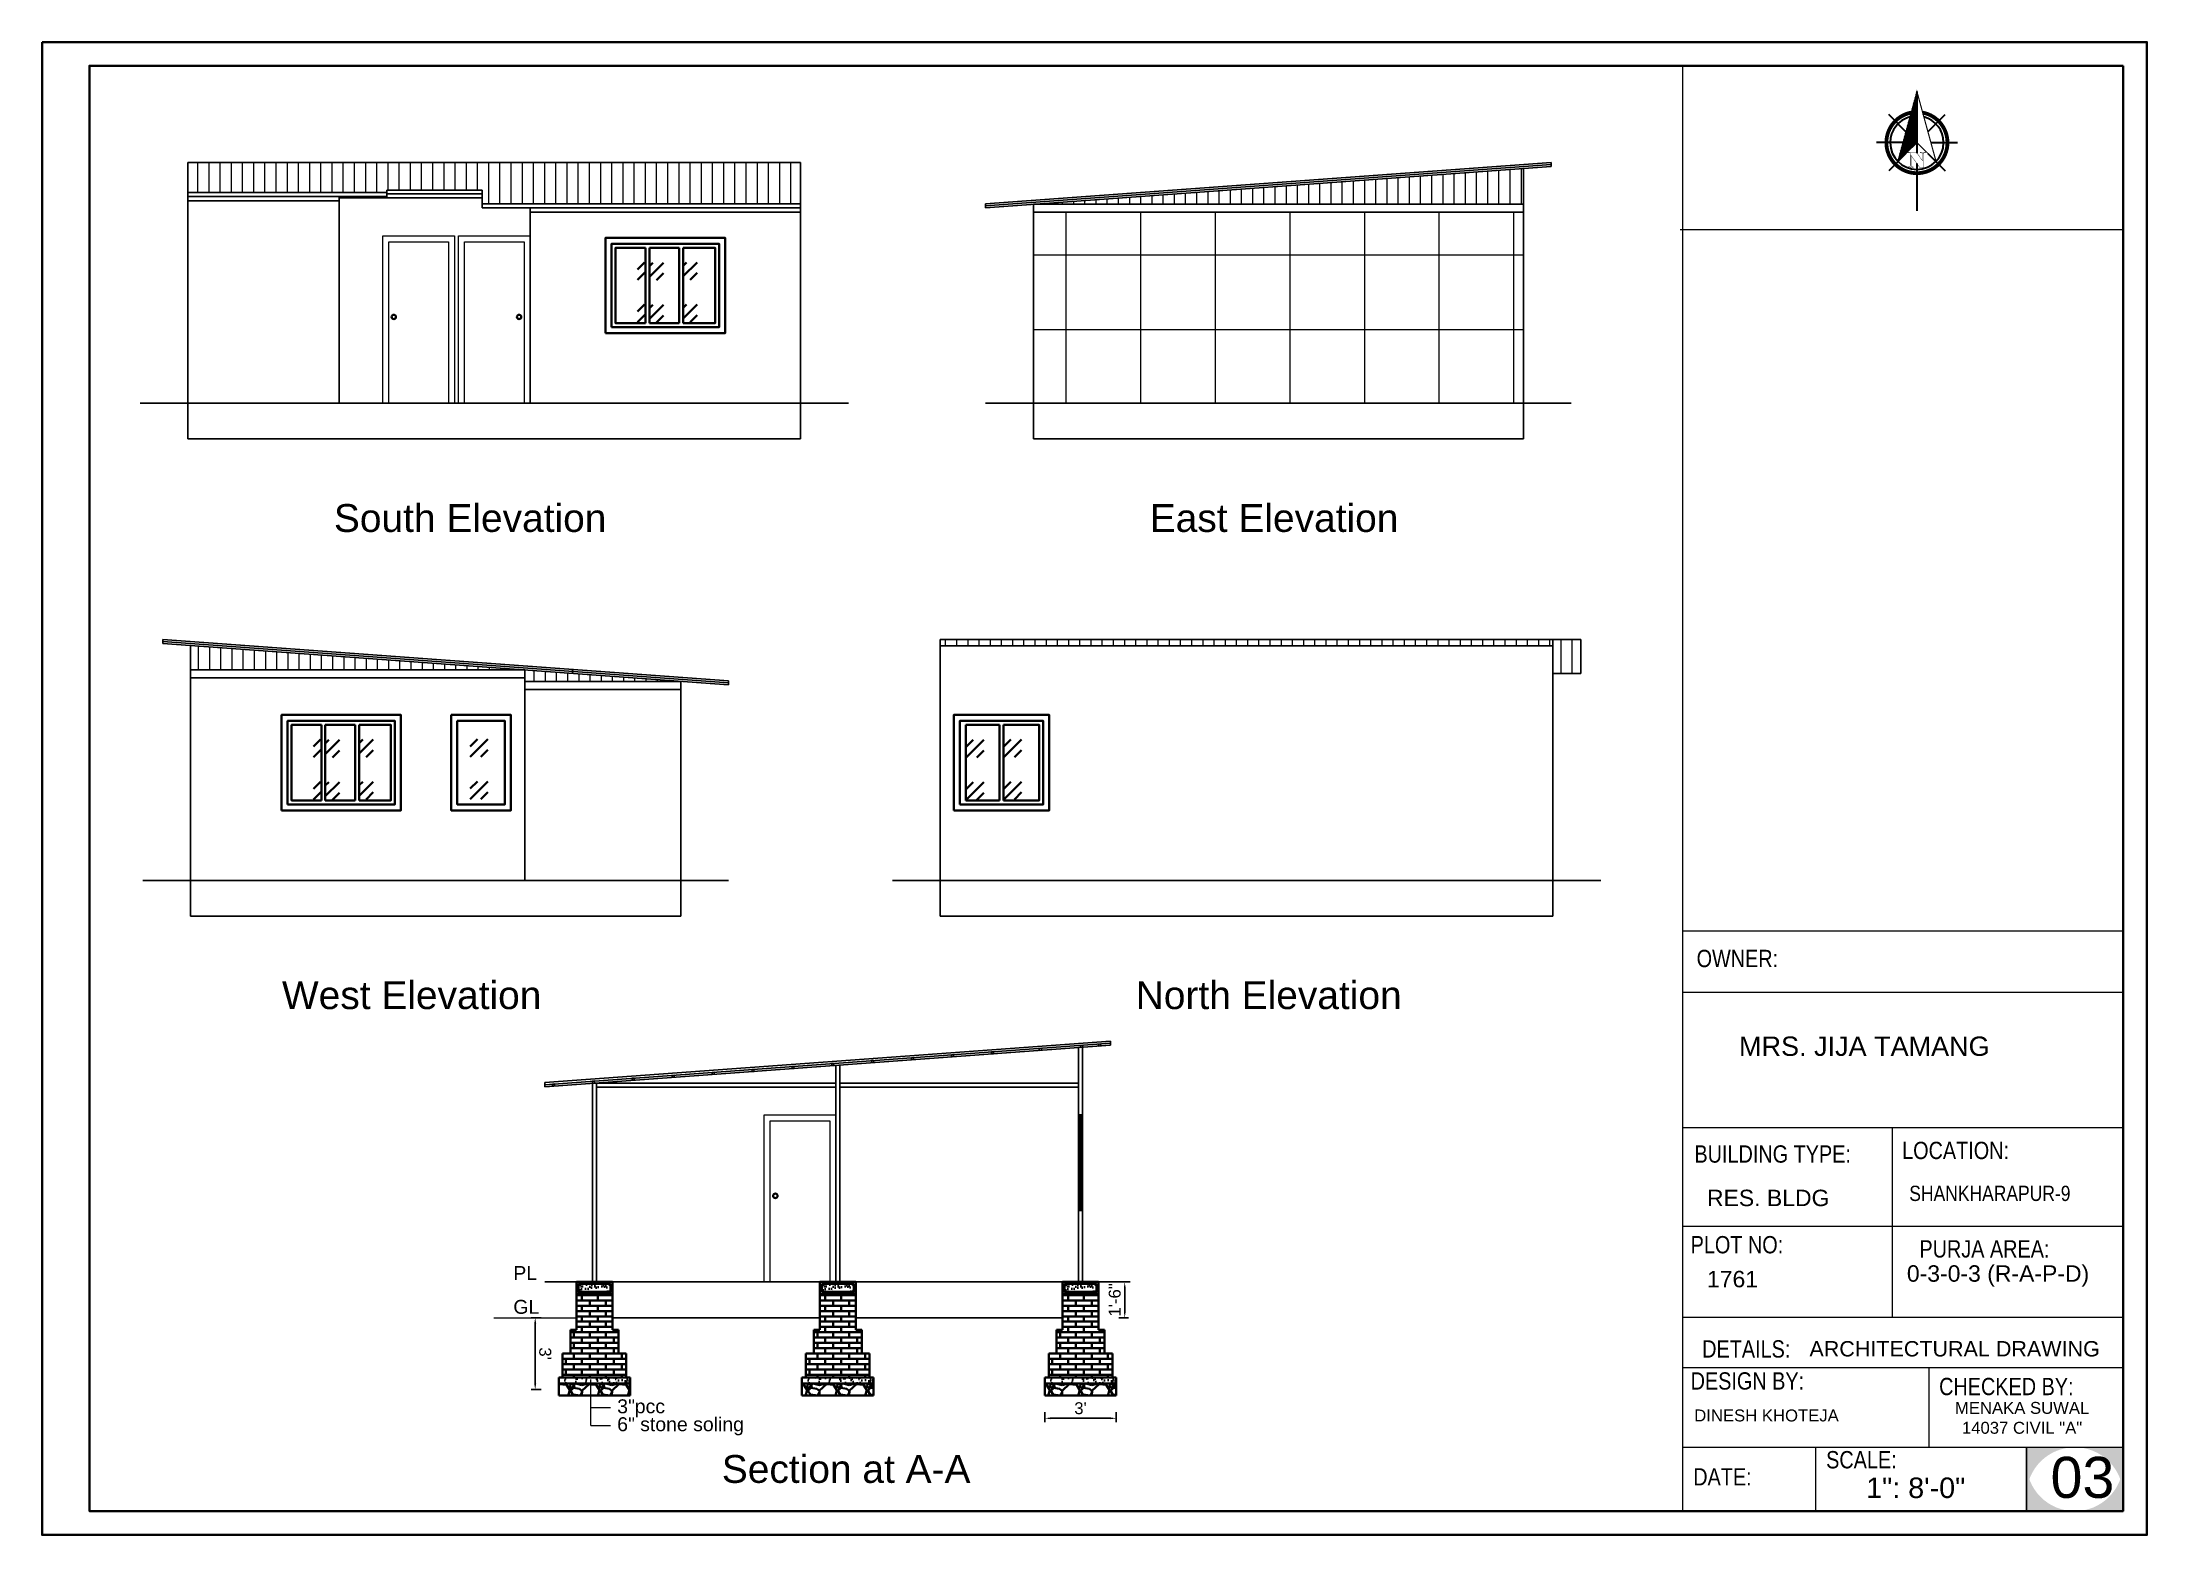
# Model space of a CAD drawing. Header units: inches. Extents: x 376358 to 406049, y -63575 to -53607.
# Drawn here: x 379240 to 380298, y -56516 to -55765 of the extents above; entities that cross this region are included whole.
import ezdxf

# ---------------------------------------------------------------- set-up
doc = ezdxf.new("R2010")
doc.units = ezdxf.units.IN
doc.header["$LTSCALE"] = 2
doc.header["$MEASUREMENT"] = 0
doc.header["$PDMODE"] = 34
doc.layers.get('0').update_dxf_attribs({"linetype": 'CONTINUOUS'})
doc.layers.get('DEFPOINTS').update_dxf_attribs({"color": 141, "linetype": 'CONTINUOUS'})
for name, color, linetype, lineweight in [('1', 7, 'CONTINUOUS', 13), ('DIMENTION', 140, 'CONTINUOUS', 0), ('door', 20, 'CONTINUOUS', 35), ('Rebars', 1, 'CONTINUOUS', 13), ('Siteplan', 7, 'CONTINUOUS', 30), ('steps', 253, 'CONTINUOUS', 20), ('TEXT', 181, 'CONTINUOUS', 25)]:
    doc.layers.add(name, color=color, linetype=linetype, lineweight=lineweight)
doc.layers.add('Normal Wall', color=7, linetype='CONTINUOUS', lineweight=35, true_color=0xffaf89)
doc.layers.add('Rear Wall', color=7, linetype='CONTINUOUS', lineweight=20, true_color=0xd4e480)
doc.styles.add('Lettring Text', font='arial.ttf')
doc.styles.get("Standard").update_dxf_attribs({"font": 'ARIALN.TTF'})
doc.styles.add('SwissBT', font='swiss.ttf', dxfattribs={"height": 12})
doc.dimstyles.new('Copy of Standard', dxfattribs={"dimtxt": 6, "dimasz": 2.875, "dimexe": 2, "dimexo": 4, "dimgap": 2, "dimtad": 1, "dimdec": 0, "dimrnd": 1, "dimzin": 0, "dimdsep": 46, "dimlunit": 4, "dimtxsty": 'Lettring Text', "dimcen": 0.1, "dimclrd": 7, "dimclre": 7, "dimclrt": 7, "dimazin": 0, "dimtfac": 0.645, "dimtdec": 0, "dimtmove": 1, "dimatfit": 0, "dimfxl": 3, "dimfxlon": 1, "dimtfillclr": 256, "dimtolj": 1, "dimtzin": 0, "dimlwd": -1, "dimlwe": -1, "dimarcsym": 2})
pattern_1 = [(45, (17026.524, -25231.639), (21.21320344, 0), [12.5, -17.5]), (45, (17031.827, -25231.639), (21.21320344, 0), [5, -25]), (45, (17026.524, -25226.335), (21.21320344, 0), [5, -25])]
pattern_2 = [(90, (592.7456, -4099.5604), (-5.625, 0), [])]
pattern_3 = [(45, (16863.68, -25471.561), (21.21320344, 0), [12.5, -17.5]), (45, (16868.983, -25471.561), (21.21320344, 0), [5, -25]), (45, (16863.68, -25466.258), (21.21320344, 0), [5, -25])]
pattern_4 = [(90, (180.776, -4099.5604), (-5.625, 0), [])]
pattern_5 = [(228.0127875, (18471.7789, -25657.6342), (-120, -135), [2.01804, -199.7863207]), (184.96974073, (18470.4289, -25659.1342), (180, 15), [3.46302, -342.8388714]), (132.51044708, (18466.9789, -25659.4342), (150, -165), [2.44182, -241.74048894]), (267.273689, (18461.1289, -25663.1842), (15, 300), [3.15357, -312.2033706]), (292.83365418, (18460.9789, -25666.3342), (-75, 180), [3.092325, -306.1405969]), (357.273689, (18462.1789, -25669.1842), (-300, 15), [3.15357, -312.2033706]), (37.69424047, (18465.32893, -25669.3342), (-195, -150), [4.170435, -412.87272823]), (72.25532837, (18468.6289, -25666.7842), (105, 330), [3.93732, -389.79482245]), (121.42956562, (18469.8289, -25663.0342), (-120, 195), [3.16425, -313.26109665]), (175.2363583, (18468.1789, -25660.3342), (165, -15), [3.61248, -177.0114387]), (222.3974378, (18464.57893, -25660.0342), (-180, -165), [4.67172, -462.5006251]), (138.81407483, (18475.9789, -25663.3342), (-105, 90), [1.594515, -157.8576722]), (171.4692344, (18474.7789, -25662.2842), (195, -30), [3.033555, -300.32267124]), (225, (18471.779, -25661.834), (-2e-15, -15), [2.121315, -19.09188844]), (203.1985905, (18470.729, -25660.0342), (75, 30), [1.14237, -113.0942266]), (291.8014095, (18469.679, -25660.4842), (-15, 45), [1.615545, -79.1619271]), (30.9637565, (18470.279, -25661.9842), (45, 30), [2.623935, -84.8403434]), (161.5650512, (18472.529, -25660.634), (30, -15), [1.897365, -45.5367999]), (16.38954033, (18460.9789, -25660.4842), (150, 45), [2.658, -263.1426772]), (70.34617594, (18463.5289, -25659.7342), (-60, -165), [2.229915, -220.7611162]), (293.1985905, (18472.529, -25657.6342), (-30, 75), [2.284725, -111.9518716]), (343.61045967, (18473.4289, -25659.7342), (-150, 45), [2.658, -263.1426772]), (339.4439548, (18460.979, -25669.7842), (-75, 30), [2.5632, -125.5968562]), (294.77514057, (18463.3789, -25670.6842), (-75, 165), [2.14767, -212.61964595]), (66.8014095, (18472.679, -25672.6342), (30, 75), [2.284725, -111.9518716]), (17.35402464, (18473.5789, -25670.5342), (-195, -60), [2.514465, -248.9313542]), (69.4439548, (18465.329, -25672.6342), (-30, -75), [1.2816, -126.8784562]), (101.3099325, (18471.779, -25672.6342), (-15, 60), [0.76485, -75.7204427]), (165.9637565, (18471.629, -25671.8842), (45, -15), [3.092325, -58.7542594]), (186.00900596, (18468.6289, -25671.1342), (150, 15), [2.86575, -283.7088476]), (303.6900675, (18470.279, -25663.3342), (-15, 30), [2.16333, -51.91993913]), (353.15722659, (18471.4789, -25665.1342), (255, -30), [3.77691, -373.91343936]), (60.9453959, (18475.229, -25665.5842), (-60, -105), [1.54434, -152.8901121]), (90, (18475.979, -25664.234), (-15, 15), [0.9, -14.1]), (120.25643716, (18468.3289, -25670.6842), (60, -105), [2.08386, -206.30279984]), (48.0127875, (18467.2789, -25668.8842), (120, 135), [4.03608, -197.7682807]), (0, (18469.979, -25665.884), (15, 15), [3.9, -11.1]), (325.30484647, (18473.8789, -25665.8842), (150, -105), [2.37171, -234.7991145]), (254.0546041, (18475.829, -25667.2342), (-15, -60), [2.18403, -107.01761834]), (207.64597536, (18475.2289, -25669.3342), (-285, -150), [3.555975, -352.04211273]), (175.42607874, (18472.0789, -25670.9842), (-195, 15), [3.761985, -372.4361011])]
pattern_6 = [(50, (315189.146, 60123.7205), (5.73808146, -0.50201708), [0.6, -6.6]), (355, (315189.146, 60123.7205), (-1.11001067, 6.01753707), [0.48, -5.28]), (100.4514, (315189.624, 60123.6787), (4.62807505, 5.51551634), [0.50992152, -5.6091369]), (46.1842, (315189.146, 60125.3205), (8.5379284, -1.3241521), [0.9, -9.9]), (96.6356, (315189.8576, 60125.21), (7.47730164, 7.79294297), [0.7648823, -8.413704]), (351.1842, (315189.146, 60125.3205), (7.47729556, 7.7929488), [0.72, -7.92]), (21, (315189.946, 60124.9205), (4.77525642, -3.22095113), [0.6, -6.6]), (326, (315189.946, 60124.9205), (1.94652266, 5.80120036), [0.48, -5.28]), (71.4514, (315190.344, 60124.652), (6.72178103, 2.58024397), [0.50992152, -5.6091369]), (37.5, (315189.146, 60123.7205), (0.097278843, 2.66315083), [0, -5.216, 0, -5.36, 0, -5.3]), (7.5, (315189.146, 60123.7205), (2.1045563, 3.155293695), [0, -3.056, 0, -5.096, 0, -2.02]), (327.5, (315187.362, 60123.7205), (4.27057949, -0.180438974), [0, -2, 0, -6.24, 0, -8.28]), (317.5, (315186.562, 60123.7205), (4.66548935, 0.80083986), [0, -2.6, 0, -4.144, 0, -5.88])]
pattern_7 = [(50, (315433.4874, 60123.7205), (5.73808146, -0.50201708), [0.6, -6.6]), (355, (315433.4874, 60123.7205), (-1.11001067, 6.01753707), [0.48, -5.28]), (100.4514, (315433.9656, 60123.6787), (4.62807505, 5.51551634), [0.50992152, -5.6091369]), (46.1842, (315433.4874, 60125.3205), (8.5379284, -1.3241521), [0.9, -9.9]), (96.6356, (315434.199, 60125.21), (7.47730164, 7.79294297), [0.7648823, -8.413704]), (351.1842, (315433.487, 60125.3205), (7.47729556, 7.7929488), [0.72, -7.92]), (21, (315434.2874, 60124.9205), (4.77525642, -3.22095113), [0.6, -6.6]), (326, (315434.2874, 60124.9205), (1.94652266, 5.80120036), [0.48, -5.28]), (71.4514, (315434.6854, 60124.652), (6.72178103, 2.58024397), [0.50992152, -5.6091369]), (37.5, (315433.4874, 60123.7205), (0.097278843, 2.66315083), [0, -5.216, 0, -5.36, 0, -5.3]), (7.5, (315433.4874, 60123.7205), (2.1045563, 3.155293695), [0, -3.056, 0, -5.096, 0, -2.02]), (327.5, (315431.7034, 60123.7205), (4.27057949, -0.180438974), [0, -2, 0, -6.24, 0, -8.28]), (317.5, (315430.9034, 60123.7205), (4.66548935, 0.80083986), [0, -2.6, 0, -4.144, 0, -5.88])]

msp = doc.modelspace()

# ---------------------------------------------------------------- texts
at = {"color": 0}
for s, p in [('OWNER:', (380071.4, -56230.2)), ('LOCATION:', (380174.7, -56326.7))]:
    msp.add_text(s, height=8.7, dxfattribs=at).set_placement(p)
at = {"color": 7, "linetype": 'ByBlock', "lineweight": 5}
for s, insert, char_height, width, attachment_point in [('{\\fArial CE|b0|i0|c0|p34;South Elevation}', (379454.9, -56004.5), 14, 235.547, 5), ('{\\fArial CE|b0|i0|c0|p34;East Elevation}', (379859, -56004.5), 14, 235.547, 5), ('{\\fArial CE|b0|i0|c0|p34;West Elevation}', (379425.5, -56244.4), 14, 235.547, 5), ('{\\fArial CE|b0|i0|c0|p34;North Elevation}', (379856.3, -56244.4), 14, 235.547, 5), ('{\\fArial CE|b0|i0|c0|p34;PL}', (379476.6, -56380.5), 7, 174.101, 1), ('{\\fArial CE|b0|i0|c0|p34;GL}', (379476.6, -56397.5), 7, 174.101, 1), ("{\\fArial CE|b0|i0|c238|p34;3'}'{\\fArial CE|b0|i0|c238|p34;pcc}", (379528.8, -56447.5), 7, 174.101, 1), ("{\\fArial CE|b0|i0|c0|p34;6\\fArial CE|b0|i0|c238|p34;'}'{\\fArial CE|b0|i0|c238|p34; \\fArial CE|b0|i0|c0|p34;stone\\fArial CE|b0|i0|c238|p34; soling}", (379528.8, -56456.5), 7, 174.101, 1), ('{\\fArial CE|b0|i0|c0|p34;Section at A-A}', (379643.9, -56482.6), 14, 235.547, 5)]:
    msp.add_mtext(s, dxfattribs=dict(at, insert=insert, char_height=char_height, width=width, attachment_point=attachment_point))
at = {"layer": 'TEXT', "color": 0}
for s, height, p in [('OWNER:', 8.7, (380071.4, -56230.2)), ('LOCATION:', 8.7, (380174.7, -56326.7)), ('CHECKED BY:', 8.704, (380193.3, -56445.4)), ('CHECKED BY:', 8.704, (380193.3, -56445.4)), ('SCALE:', 8.7, (380136.5, -56482.2)), ('SCALE:', 8.7, (380136.5, -56482.2))]:
    msp.add_text(s, height=height, dxfattribs=at).set_placement(p)
at = {"layer": 'TEXT', "color": 0, "linetype": 'ByBlock', "style": 'SwissBT'}
for s, insert, char_height, width, attachment_point in [('MRS. JIJA TAMANG', (380155.7, -56265.1), 9.72, 217.511, 2), ('ARCHITECTURAL DRAWING', (380128.1, -56418.2), 7.74, 268.532, 1), ('DINESH KHOTEJA', (380070.2, -56452.6), 6, 201.528, 1), ('MENAKA SUWAL\\P14037 CIVIL "A"', (380235, -56448.8), 6, 88.549, 2)]:
    msp.add_mtext(s, dxfattribs=dict(at, insert=insert, char_height=char_height, width=width, attachment_point=attachment_point))
at = {"layer": 'TEXT', "color": 0, "attachment_point": 1}
for s, insert, char_height, width in [('BUILDING TYPE:', (380070.3, -56319.8), 8.704, 148.555), ('BUILDING TYPE:', (380070.3, -56319.8), 8.704, 148.555), ('PLOT NO: ', (380068.4, -56365.4), 8.7, 138.027), ('PLOT NO: ', (380068.4, -56365.4), 8.7, 138.027), ('PURJA AREA:', (380183.4, -56367.5), 8.704, 197.582), ('PURJA AREA:', (380183.4, -56367.5), 8.704, 197.582), ('DETAILS: ', (380074.2, -56417.8), 8.7, 138.027), ('DESIGN BY:', (380068.4, -56433.9), 8.7, 138.027), ('DESIGN BY:', (380068.4, -56433.9), 8.7, 138.027), ('DATE:', (380069.7, -56482.1), 8.7, 34.818)]:
    msp.add_mtext(s, dxfattribs=dict(at, insert=insert, char_height=char_height, width=width))
at = {"layer": 'TEXT', "color": 0, "style": 'SwissBT'}
for s, insert, char_height, width, attachment_point in [('RES. BLDG', (380076.6, -56342.1), 8.26, 163.214, 1), ('RES. BLDG', (380076.6, -56342.1), 8.26, 163.214, 1), ('0-3-0-3 (R-A-P-D)', (380222.9, -56380.1), 8.256, 163.214, 2), ('1761', (380076.6, -56382.9), 8.26, 163.214, 1), ('03', (380249.3, -56476.4), 20.64, 20.158, 1)]:
    msp.add_mtext(s, dxfattribs=dict(at, insert=insert, char_height=char_height, width=width, attachment_point=attachment_point))
at = {"layer": 'TEXT', "color": 0, "linetype": 'ByBlock', "insert": (380178.3, -56340.1), "char_height": 7.671, "attachment_point": 1}
msp.add_mtext_dynamic_manual_height_columns('SHANKHARAPUR-9', width=381.035, gutter_width=1.53, heights=[0], dxfattribs=at)
at = {"layer": 'TEXT', "color": 0, "ltscale": 0.5, "insert": (380156.6, -56486.8), "char_height": 10.32, "width": 127.534, "attachment_point": 1, "style": 'SwissBT'}
msp.add_mtext('1": 8\'-0"', dxfattribs=at)
msp.add_mtext('1": 8\'-0"', dxfattribs=at)

# ---------------------------------------------------------------- blocks, each defined once
blk = doc.blocks.new('*X29')
at = {"color": 0}
for p, q in [((145.96, -414.6), (147.62, -412.94)), ((146.16, -413.87), (147.62, -412.41)), ((146.36, -413.14), (147.62, -411.88)), ((146.55, -412.41), (147.62, -411.35)), ((146.75, -411.68), (147.62, -410.82)), ((146.95, -410.95), (147.62, -410.29)), ((147.15, -410.22), (147.62, -409.76)), ((147.35, -409.49), (147.62, -409.23)), ((147.55, -408.76), (147.62, -408.7)), ((143.76, -422.63), (147.62, -418.77)), ((143.96, -421.9), (147.62, -418.24)), ((144.16, -421.17), (147.62, -417.71)), ((144.36, -420.44), (147.62, -417.18)), ((144.56, -419.71), (147.62, -416.65)), ((144.76, -418.98), (147.62, -416.12)), ((144.96, -418.25), (147.62, -415.59)), ((145.16, -417.52), (147.62, -415.06)), ((145.36, -416.79), (147.62, -414.53)), ((145.56, -416.06), (147.62, -414)), ((145.76, -415.33), (147.62, -413.47)), ((142.76, -426.28), (147.62, -421.42)), ((142.96, -425.55), (147.62, -420.89)), ((143.16, -424.82), (147.62, -420.36)), ((143.36, -424.09), (147.62, -419.83)), ((143.56, -423.36), (147.62, -419.3))]:
    blk.add_line(p, q, dxfattribs=at)
blk = doc.blocks.new('NORTH_15')
for p, q in [((-2.87, 2.87), (-7.37, 7.37)), ((0, 3.66), (0, 10.62)), ((2.87, 2.87), (7.37, 7.37)), ((-13.37, 0), (2.72, 0)), ((5.49, 0), (17.83, 0)), ((-2.87, -2.87), (-7.37, -7.37)), ((0, -3.66), (0, -10.62)), ((2.87, -2.87), (7.37, -7.37))]:
    blk.add_line(p, q)
at = {"const_width": 1}
for points in [[(0, -8, 1), (0, 8, 0.359415), (-7.86, 1.52, 1)], [(-7.86, -1.52, 0.359415), (0, -8, 1)]]:
    blk.add_lwpolyline(points, format="xyb", dxfattribs=at)
for points, const_width in [([(4.96, -5.01), (-13.37, 0), (4.9, 5), (0, 0), (4.96, -5.01)], 0.3), ([(5.93, -1.55), (6, -1.55), (6.07, -1.54), (6.13, -1.53), (6.17, -1.52), (6.22, -1.51), (6.26, -1.49), (6.28, -1.47), (6.3, -1.45), (6.32, -1.42), (6.33, -1.39), (6.35, -1.34), (6.36, -1.29), (6.37, -1.23), (6.38, -1.16), (6.38, -1.08), (6.38, -1), (6.54, -1), (6.54, -2.34), (6.38, -2.34), (6.38, -2.3), (6.38, -2.23), (6.38, -2.16), (6.37, -2.09), (6.36, -2.04), (6.35, -1.99), (6.33, -1.95), (6.32, -1.91), (6.3, -1.88), (6.28, -1.86), (6.26, -1.83), (6.22, -1.81), (6.18, -1.8), (6.13, -1.78), (6.07, -1.77), (6.01, -1.76), (5.95, -1.76), (2.66, -1.76), (2.66, -2.34), (2.5, -2.34), (2.5, -0.16), (4.71, 1.44), (3.14, 1.44), (3.07, 1.44), (3, 1.43), (2.94, 1.42), (2.89, 1.41), (2.85, 1.4), (2.81, 1.38), (2.78, 1.36), (2.76, 1.34), (2.74, 1.31), (2.72, 1.27), (2.7, 1.22), (2.69, 1.17), (2.68, 1.11), (2.67, 1.04), (2.66, 0.97), (2.66, 0.89), (2.66, 0.87), (2.5, 0.87), (2.5, 2.21), (2.66, 2.21), (2.66, 2.17), (2.66, 2.09), (2.67, 2.03), (2.68, 1.97), (2.69, 1.91), (2.7, 1.86), (2.71, 1.82), (2.73, 1.78), (2.75, 1.76), (2.77, 1.74), (2.8, 1.72), (2.85, 1.7), (2.89, 1.68), (2.94, 1.67), (3, 1.66), (3.07, 1.66), (3.14, 1.66), (6.54, 1.66), (6.54, 0.75), (3.33, -1.55), (5.93, -1.55), (5.93, -1.55)], 0.1)]:
    blk.add_lwpolyline(points, dxfattribs=dict(const_width=const_width))
for start, end in [(90, 164.973), (270, 90), (195.027, 270)]:
    blk.add_arc((0, 0), 7, start, end)
at = {"rotation": 90}
blk.add_blockref('*X29', (-421.89, -147.62), dxfattribs=at)
blk = doc.blocks.new('A$C0BDB7EE9')
at = {"layer": 'Siteplan', "xscale": 2.999999999999779, "yscale": 2.999999999999779, "zscale": 2.999999999999779, "rotation": 247.8612575918487}
blk.add_blockref('NORTH_15', (20.2, 49.5), dxfattribs=at)
blk = doc.blocks.new('A$C327B4BBD')
at = {"layer": 'DIMENTION', "ltscale": 0.3, "xscale": 1.171875000000082, "yscale": 1.171875000000082, "zscale": 1.171875000000082, "rotation": 112.1387424081494}
blk.add_blockref('A$C0BDB7EE9', (16.1, 0), dxfattribs=at)
blk = doc.blocks.new('*D293')
at = {"color": 7, "transparency": 16777216}
for p, q in [((379490.6, -56406.5), (379485.6, -56406.5)), ((379487.6, -56439.6), (379487.6, -56409.4)), ((379490.6, -56442.5), (379485.6, -56442.5))]:
    blk.add_line(p, q, dxfattribs=at)
at = {"color": 7, "linetype": 'ByBlock', "transparency": 16777216}
for points in [[(379488.1, -56409.4), (379487.1, -56409.4), (379487.6, -56406.5)], [(379488.1, -56439.6), (379487.1, -56439.6), (379487.6, -56442.5)]]:
    blk.add_solid(points, dxfattribs=at)
at = {"layer": 'DEFPOINTS', "color": 0, "linetype": 'ByBlock', "transparency": 16777216}
for p in [(379487.6, -56406.5), (379499.4, -56406.5), (379499.4, -56442.5)]:
    blk.add_point(p, dxfattribs=at)
at = {"color": 7, "linetype": 'ByBlock', "lineweight": 5, "transparency": 16777216, "insert": (379492.6, -56424.5), "char_height": 6, "attachment_point": 5, "rotation": 270.0012, "style": 'Lettring Text'}
blk.add_mtext("\\A1;3'", dxfattribs=at)
blk = doc.blocks.new('*D294')
at = {"color": 7, "transparency": 16777216}
for p, q in [((379780.9, -56388.5), (379785.9, -56388.5)), ((379783.9, -56403.6), (379783.9, -56391.4)), ((379780.9, -56406.5), (379785.9, -56406.5))]:
    blk.add_line(p, q, dxfattribs=at)
at = {"color": 7, "linetype": 'ByBlock', "transparency": 16777216}
for points in [[(379783.5, -56391.4), (379784.4, -56391.4), (379783.9, -56388.5)], [(379783.5, -56403.6), (379784.4, -56403.6), (379783.9, -56406.5)]]:
    blk.add_solid(points, dxfattribs=at)
at = {"layer": 'DEFPOINTS', "color": 0, "linetype": 'ByBlock', "transparency": 16777216}
for p in [(379770.7, -56388.5), (379783.9, -56388.5), (379770.7, -56406.5)]:
    blk.add_point(p, dxfattribs=at)
at = {"color": 7, "linetype": 'ByBlock', "lineweight": 5, "transparency": 16777216, "insert": (379778.9, -56397.5), "char_height": 6, "attachment_point": 5, "rotation": 90, "style": 'Lettring Text'}
blk.add_mtext('\\A1;1\'-6"', dxfattribs=at)
blk = doc.blocks.new('*D295')
at = {"color": 7, "transparency": 16777216}
for p, q in [((379743.7, -56454), (379743.7, -56459)), ((379779.7, -56454), (379779.7, -56459)), ((379746.6, -56457), (379776.9, -56457))]:
    blk.add_line(p, q, dxfattribs=at)
at = {"color": 7, "linetype": 'ByBlock', "transparency": 16777216}
for points in [[(379746.6, -56456.6), (379746.6, -56457.5), (379743.7, -56457)], [(379776.9, -56456.6), (379776.9, -56457.5), (379779.7, -56457)]]:
    blk.add_solid(points, dxfattribs=at)
at = {"layer": 'DEFPOINTS', "color": 0, "linetype": 'ByBlock', "transparency": 16777216}
for p in [(379743.7, -56442.5), (379779.7, -56442.5), (379779.7, -56457)]:
    blk.add_point(p, dxfattribs=at)
at = {"color": 7, "linetype": 'ByBlock', "lineweight": 5, "transparency": 16777216, "insert": (379761.7, -56452), "char_height": 6, "attachment_point": 5, "style": 'Lettring Text'}
blk.add_mtext("\\A1;3'", dxfattribs=at)

# ---------------------------------------------------------------- dimensions: what is measured, and where the dimension line sits
at = {"color": 7, "linetype": 'ByBlock', "lineweight": 5}
dim = msp.add_linear_dim(base=(379783.9, -56388.5), p1=(379770.7, -56406.5), p2=(379770.7, -56388.5), angle=90, dimstyle='Copy of Standard', dxfattribs=at)
dim.commit()
dim.dimension.update_dxf_attribs({"geometry": '*D294', "text_midpoint": (379783.9, -56397.5), "dimtype": 160})
dim = msp.add_aligned_dim(p1=(379499.4, -56442.5), p2=(379499.4, -56406.5), distance=11.8, dimstyle='Copy of Standard', dxfattribs=at)
dim.commit()
dim.dimension.update_dxf_attribs({"geometry": '*D293', "text_midpoint": (379492.6, -56424.5)})
dim = msp.add_linear_dim(base=(379779.7, -56457), p1=(379743.7, -56442.5), p2=(379779.7, -56442.5), dimstyle='Copy of Standard', dxfattribs=at)
dim.commit()
dim.dimension.update_dxf_attribs({"geometry": '*D295', "text_midpoint": (379761.7, -56452)})

# ---------------------------------------------------------------- hatches: boundary and pattern name
msp.add_hatch(color=0).paths.add_polyline_path([(380285.8, -56471.6), (380261.5, -56471.6, -0.414214), (380285.8, -56495.9)])
at = {"layer": '1', "ltscale": 5}
h = msp.add_hatch(dxfattribs=at)
h.set_pattern_fill('ANSI37', color=256, scale=300, angle=45, style=0)
h.set_pattern_definition([(90, (1679.535, -3859.638), (-37.5, 0), []), (180, (1679.535, -3859.638), (-4e-15, -37.5), [])])
h.paths.add_polyline_path([(379738, -55850.6), (379738, -55946.6), (379984.3, -55946.6), (379984.3, -55850.6)])
at = {"layer": 'door', "ltscale": 0.5}
h = msp.add_hatch(dxfattribs=at)
h.set_pattern_fill('GOST_GLASS', color=256, scale=2.5)
h.set_pattern_definition(pattern_1)
h.paths.add_polyline_path([(379543, -55868.5), (379528, -55868.5), (379528, -55906.5), (379543, -55906.5)])
h = msp.add_hatch(dxfattribs=at)
h.set_pattern_fill('GOST_GLASS', color=256, scale=2.5)
h.set_pattern_definition([(45, (17009.524, -25231.823), (21.21320344, 0), [12.5, -17.5]), (45, (17014.827, -25231.823), (21.21320344, 0), [5, -25]), (45, (17009.524, -25226.52), (21.21320344, 0), [5, -25])])
h.paths.add_polyline_path([(379560, -55868.7), (379545, -55868.7), (379545, -55906.7), (379560, -55906.7)])
h = msp.add_hatch(dxfattribs=at)
h.set_pattern_fill('GOST_GLASS', color=256, scale=2.5)
h.set_pattern_definition(pattern_1)
h.paths.add_polyline_path([(379578, -55868.5), (379562, -55868.5), (379562, -55906.5), (379578, -55906.5)])
h = msp.add_hatch(dxfattribs=at)
h.set_pattern_fill('GOST_GLASS', color=256, scale=2.5)
h.set_pattern_definition(pattern_3)
h.paths.add_polyline_path([(379380.1, -56108.4), (379365.1, -56108.4), (379365.1, -56146.4), (379380.1, -56146.4)])
h = msp.add_hatch(dxfattribs=at)
h.set_pattern_fill('GOST_GLASS', color=256, scale=2.5)
h.set_pattern_definition([(45, (16846.68, -25471.746), (21.21320344, 0), [12.5, -17.5]), (45, (16851.983, -25471.746), (21.21320344, 0), [5, -25]), (45, (16846.68, -25466.443), (21.21320344, 0), [5, -25])])
h.paths.add_polyline_path([(379397.1, -56108.6), (379382.1, -56108.6), (379382.1, -56146.6), (379397.1, -56146.6)])
h = msp.add_hatch(dxfattribs=at)
h.set_pattern_fill('GOST_GLASS', color=256, scale=2.5)
h.set_pattern_definition(pattern_3)
h.paths.add_polyline_path([(379415.1, -56108.4), (379399.1, -56108.4), (379399.1, -56146.4), (379415.1, -56146.4)])
h = msp.add_hatch(dxfattribs=at)
h.set_pattern_fill('GOST_GLASS', color=256, scale=2.5)
h.set_pattern_definition([(45, (17600.138, -5191.61), (21.21320344, 0), [12.5, -17.5]), (45, (17605.441, -5191.61), (21.21320344, 0), [5, -25]), (45, (17600.138, -5186.306), (21.21320344, 0), [5, -25])])
h.paths.add_polyline_path([(379448.4, -56106.4), (379448.4, -56148.4), (379472.4, -56148.4), (379472.4, -56106.4)])
h = msp.add_hatch(dxfattribs=at)
h.set_pattern_fill('GOST_GLASS', color=256, scale=2.5)
h.set_pattern_definition([(45, (17170.547, -25471.746), (21.21320344, 0), [12.5, -17.5]), (45, (17175.85, -25471.746), (21.21320344, 0), [5, -25]), (45, (17170.547, -25466.443), (21.21320344, 0), [5, -25])])
h.paths.add_polyline_path([(379721, -56108.6), (379704, -56108.4), (379704, -56146.4), (379721, -56146.6)])
h = msp.add_hatch(dxfattribs=at)
h.set_pattern_fill('GOST_GLASS', color=256, scale=2.5)
h.set_pattern_definition([(45, (17189.547, -25471.561), (21.21320344, 0), [12.5, -17.5]), (45, (17194.85, -25471.561), (21.21320344, 0), [5, -25]), (45, (17189.547, -25466.258), (21.21320344, 0), [5, -25])])
h.paths.add_polyline_path([(379741, -56108.4), (379723, -56108.4), (379723, -56146.4), (379741, -56146.4)])
h = msp.add_hatch(dxfattribs=at)
h.set_pattern_fill('AR-CONC', color=256, scale=0.8, style=0)
h.set_pattern_definition(pattern_6)
h.paths.add_polyline_path([(379526.4, -56388.5), (379508.4, -56388.5), (379508.4, -56394.5), (379526.4, -56394.5), (379526.4, -56389.5)])
h.paths.add_polyline_path([(379525.4, -56389.5), (379525.4, -56393.5), (379509.4, -56393.5), (379509.4, -56389.5), (379509.7, -56389.5, -0.049683), (379509.8, -56389.5)], flags=16)
h.paths.add_polyline_path([(379525.4, -56389.8, -1), (379524.7, -56389.8, -1)], flags=0)
h.paths.add_polyline_path([(379525.4, -56393.2, -1), (379524.7, -56393.2, -1)], flags=16)
h.paths.add_polyline_path([(379510.1, -56393.2, -1), (379509.4, -56393.2, -1)], flags=16)
h = msp.add_hatch(dxfattribs=at)
h.set_pattern_fill('AR-CONC', color=256, scale=0.8, style=0)
h.set_pattern_definition(pattern_6)
h.paths.add_polyline_path([(379525.4, -56389.5), (379509.4, -56389.5), (379509.4, -56393.5), (379525.4, -56393.5)])
h = msp.add_hatch(color=256, dxfattribs=at)
h.paths.add_polyline_path([(379510.1, -56389.8, 0.385424), (379509.8, -56389.5), (379509.7, -56389.5, 0.385424), (379509.4, -56389.8, 1)])
h.paths.add_polyline_path([(379509.4, -56393.2, 1), (379510.1, -56393.2, 1)])
h.paths.add_polyline_path([(379524.7, -56389.8, 1), (379525.4, -56389.8, 1)])
h.paths.add_polyline_path([(379524.7, -56393.2, 1), (379525.4, -56393.2, 1)])
h = msp.add_hatch(dxfattribs=at)
h.set_pattern_fill('AR-CONC', color=256, scale=0.8, style=0)
h.set_pattern_definition([(50, (315311.4874, 60123.7205), (5.73808146, -0.50201708), [0.6, -6.6]), (355, (315311.4874, 60123.7205), (-1.11001067, 6.01753707), [0.48, -5.28]), (100.4514, (315311.9656, 60123.6787), (4.62807505, 5.51551634), [0.50992152, -5.6091369]), (46.1842, (315311.4874, 60125.3205), (8.5379284, -1.3241521), [0.9, -9.9]), (96.6356, (315312.199, 60125.21), (7.47730164, 7.79294297), [0.7648823, -8.413704]), (351.1842, (315311.487, 60125.3205), (7.47729556, 7.7929488), [0.72, -7.92]), (21, (315312.2874, 60124.9205), (4.77525642, -3.22095113), [0.6, -6.6]), (326, (315312.2874, 60124.9205), (1.94652266, 5.80120036), [0.48, -5.28]), (71.4514, (315312.6854, 60124.652), (6.72178103, 2.58024397), [0.50992152, -5.6091369]), (37.5, (315311.4874, 60123.7205), (0.097278843, 2.66315083), [0, -5.216, 0, -5.36, 0, -5.3]), (7.5, (315311.4874, 60123.7205), (2.1045563, 3.155293695), [0, -3.056, 0, -5.096, 0, -2.02]), (327.5, (315309.7034, 60123.7205), (4.27057949, -0.180438974), [0, -2, 0, -6.24, 0, -8.28]), (317.5, (315308.9034, 60123.7205), (4.66548935, 0.80083986), [0, -2.6, 0, -4.144, 0, -5.88])])
h.paths.add_polyline_path([(379647.7, -56389.5), (379631.7, -56389.5), (379631.7, -56393.5), (379647.7, -56393.5)])
h = msp.add_hatch(color=256, dxfattribs=at)
h.paths.add_polyline_path([(379632.4, -56389.8, 0.385424), (379632.1, -56389.5), (379632, -56389.5, 0.385424), (379631.7, -56389.8, 1)])
h.paths.add_polyline_path([(379631.7, -56393.2, 1), (379632.4, -56393.2, 1)])
h.paths.add_polyline_path([(379647.1, -56389.8, 1), (379647.7, -56389.8, 1)])
h.paths.add_polyline_path([(379647.1, -56393.2, 1), (379647.7, -56393.2, 1)])
h = msp.add_hatch(dxfattribs=at)
h.set_pattern_fill('AR-CONC', color=256, scale=0.8, style=0)
h.set_pattern_definition(pattern_7)
h.paths.add_polyline_path([(379770.7, -56388.5), (379752.7, -56388.5), (379752.7, -56394.5), (379770.7, -56394.5), (379770.7, -56389.5)])
h.paths.add_polyline_path([(379769.7, -56389.5), (379769.7, -56393.5), (379753.7, -56393.5), (379753.7, -56389.5), (379754, -56389.5, -0.049683), (379754.1, -56389.5)], flags=16)
h.paths.add_polyline_path([(379769.7, -56389.8, -1), (379769.1, -56389.8, -1)], flags=0)
h.paths.add_polyline_path([(379769.7, -56393.2, -1), (379769.1, -56393.2, -1)], flags=16)
h.paths.add_polyline_path([(379754.4, -56393.2, -1), (379753.7, -56393.2, -1)], flags=16)
h = msp.add_hatch(dxfattribs=at)
h.set_pattern_fill('AR-CONC', color=256, scale=0.8, style=0)
h.set_pattern_definition(pattern_7)
h.paths.add_polyline_path([(379769.7, -56389.5), (379753.7, -56389.5), (379753.7, -56393.5), (379769.7, -56393.5)])
h = msp.add_hatch(color=256, dxfattribs=at)
h.paths.add_polyline_path([(379754.4, -56389.8, 0.385424), (379754.1, -56389.5), (379754, -56389.5, 0.385424), (379753.7, -56389.8, 1)])
h.paths.add_polyline_path([(379753.7, -56393.2, 1), (379754.4, -56393.2, 1)])
h.paths.add_polyline_path([(379769.1, -56389.8, 1), (379769.7, -56389.8, 1)])
h.paths.add_polyline_path([(379769.1, -56393.2, 1), (379769.7, -56393.2, 1)])
at = {"layer": 'door', "ltscale": 0.5, "transparency": 33554648}
h = msp.add_hatch(dxfattribs=at)
h.set_pattern_fill('AR-BRSTD', color=256)
h.set_pattern_definition([(0, (224115.072, -29501.0738), (0, 2.667), []), (90, (224115.072, -29501.074), (-4, 2.667), [2.667, -2.667])])
h.paths.add_polyline_path([(379526.4, -56394.5), (379508.4, -56394.5), (379508.4, -56412.5), (379526.4, -56412.5)])
h.paths.add_polyline_path([(379529.4, -56412.5), (379505.4, -56412.5), (379505.4, -56424.5), (379526.4, -56424.5), (379529.4, -56424.5)])
h.paths.add_polyline_path([(379533.4, -56424.5), (379526.4, -56424.5), (379505.4, -56424.5), (379501.4, -56424.5), (379501.4, -56436.5), (379533.4, -56436.5)])
h = msp.add_hatch(dxfattribs=at)
h.set_pattern_fill('AR-BRSTD', color=256)
h.set_pattern_definition([(0, (224237.4134, -29501.0738), (0, 2.667), []), (90, (224237.4134, -29501.074), (-4, 2.667), [2.667, -2.667])])
h.paths.add_polyline_path([(379648.7, -56394.5), (379630.7, -56394.5), (379630.7, -56412.5), (379648.7, -56412.5)])
h.paths.add_polyline_path([(379651.7, -56412.5), (379627.7, -56412.5), (379627.7, -56424.5), (379648.7, -56424.5), (379651.7, -56424.5)])
h.paths.add_polyline_path([(379655.7, -56424.5), (379648.7, -56424.5), (379627.7, -56424.5), (379623.7, -56424.5), (379623.7, -56436.5), (379655.7, -56436.5)])
h = msp.add_hatch(dxfattribs=at)
h.set_pattern_fill('AR-BRSTD', color=256)
h.set_pattern_definition([(0, (224359.4134, -29501.0738), (0, 2.667), []), (90, (224359.4134, -29501.074), (-4, 2.667), [2.667, -2.667])])
h.paths.add_polyline_path([(379770.7, -56394.5), (379752.7, -56394.5), (379752.7, -56412.5), (379770.7, -56412.5)])
h.paths.add_polyline_path([(379773.7, -56412.5), (379749.7, -56412.5), (379749.7, -56424.5), (379770.7, -56424.5), (379773.7, -56424.5)])
h.paths.add_polyline_path([(379777.7, -56424.5), (379770.7, -56424.5), (379749.7, -56424.5), (379745.7, -56424.5), (379745.7, -56436.5), (379777.7, -56436.5)])
at = {"layer": 'door', "ltscale": 0.5}
h = msp.add_hatch(dxfattribs=at)
h.set_pattern_fill('AR-CONC', color=256, style=0)
h.set_pattern_definition([(50, (374749.6535, 12006.379), (7.17260183, -0.62752135), [0.75, -8.25]), (355, (374749.6535, 12006.379), (-1.3875133, 7.5219213), [0.6, -6.6]), (100.4514, (374750.251, 12006.327), (5.7850938, 6.8943954), [0.6374019, -7.0114211]), (46.1842, (374749.6535, 12008.379), (10.6724105, -1.6551901), [1.125, -12.375]), (96.6356, (374750.543, 12008.241), (9.346627, 9.7411787), [0.9561029, -10.51713]), (351.1842, (374749.654, 12008.379), (9.3466195, 9.741186), [0.9, -9.9]), (21, (374750.6535, 12007.879), (5.9690705, -4.0261889), [0.75, -8.25]), (326, (374750.6535, 12007.879), (2.4331533, 7.25150045), [0.6, -6.6]), (71.4514, (374751.151, 12007.544), (8.4022263, 3.225305), [0.6374019, -7.0114211]), (37.5, (374749.6535, 12006.3792), (0.12159855, 3.32893854), [0, -6.52, 0, -6.7, 0, -6.625]), (7.5, (374749.6535, 12006.3792), (2.63069537, 3.94411712), [0, -3.82, 0, -6.37, 0, -2.525]), (327.5, (374747.4235, 12006.3792), (5.33822436, -0.22554872), [0, -2.5, 0, -7.8, 0, -10.35]), (317.5, (374746.4235, 12006.379), (5.8318617, 1.00104982), [0, -3.25, 0, -5.18, 0, -7.35])])
h.paths.add_polyline_path([(379535.4, -56436.5), (379499.4, -56436.5), (379499.4, -56439.5), (379535.4, -56439.5)])
at = {"layer": 'door', "ltscale": 0.5, "transparency": 33554648}
h = msp.add_hatch(dxfattribs=at)
h.set_pattern_fill('GRAVEL', color=256, scale=15)
h.set_pattern_definition(pattern_5)
h.paths.add_polyline_path([(379515.5, -56439.5), (379499.4, -56439.5), (379499.4, -56445.5), (379515.5, -56445.5)])
h = msp.add_hatch(dxfattribs=at)
h.set_pattern_fill('GRAVEL', color=256, scale=15)
h.set_pattern_definition(pattern_5)
h.paths.add_polyline_path([(379535.4, -56445.5), (379535.4, -56439.5), (379515.5, -56439.5), (379515.5, -56445.5)])
at = {"layer": 'door', "ltscale": 0.5}
h = msp.add_hatch(dxfattribs=at)
h.set_pattern_fill('AR-CONC', color=256, style=0)
h.set_pattern_definition([(50, (374871.995, 12006.379), (7.17260183, -0.62752135), [0.75, -8.25]), (355, (374871.995, 12006.379), (-1.3875133, 7.5219213), [0.6, -6.6]), (100.4514, (374872.5926, 12006.327), (5.7850938, 6.8943954), [0.6374019, -7.0114211]), (46.1842, (374871.995, 12008.379), (10.6724105, -1.6551901), [1.125, -12.375]), (96.6356, (374872.884, 12008.241), (9.346627, 9.7411787), [0.9561029, -10.51713]), (351.1842, (374871.995, 12008.379), (9.3466195, 9.741186), [0.9, -9.9]), (21, (374872.995, 12007.879), (5.9690705, -4.0261889), [0.75, -8.25]), (326, (374872.995, 12007.879), (2.4331533, 7.25150045), [0.6, -6.6]), (71.4514, (374873.492, 12007.544), (8.4022263, 3.225305), [0.6374019, -7.0114211]), (37.5, (374871.9949, 12006.3792), (0.12159855, 3.32893854), [0, -6.52, 0, -6.7, 0, -6.625]), (7.5, (374871.995, 12006.3792), (2.63069537, 3.94411712), [0, -3.82, 0, -6.37, 0, -2.525]), (327.5, (374869.765, 12006.3792), (5.33822436, -0.22554872), [0, -2.5, 0, -7.8, 0, -10.35]), (317.5, (374868.765, 12006.379), (5.8318617, 1.00104982), [0, -3.25, 0, -5.18, 0, -7.35])])
h.paths.add_polyline_path([(379657.7, -56436.5), (379621.7, -56436.5), (379621.7, -56439.5), (379657.7, -56439.5)])
at = {"layer": 'door', "ltscale": 0.5, "transparency": 33554648}
h = msp.add_hatch(dxfattribs=at)
h.set_pattern_fill('GRAVEL', color=256, scale=15)
h.set_pattern_definition([(228.0127875, (18441.1203, -25657.6342), (-120, -135), [2.01804, -199.7863207]), (184.96974073, (18439.7703, -25659.1342), (180, 15), [3.46302, -342.8388714]), (132.51044708, (18436.3203, -25659.4342), (150, -165), [2.44182, -241.74048894]), (267.273689, (18430.4703, -25663.1842), (15, 300), [3.15357, -312.2033706]), (292.83365418, (18430.3203, -25666.3342), (-75, 180), [3.092325, -306.1405969]), (357.273689, (18431.5203, -25669.1842), (-300, 15), [3.15357, -312.2033706]), (37.69424047, (18434.6703, -25669.3342), (-195, -150), [4.170435, -412.87272823]), (72.25532837, (18437.9703, -25666.7842), (105, 330), [3.93732, -389.79482245]), (121.42956562, (18439.1703, -25663.0342), (-120, 195), [3.16425, -313.26109665]), (175.2363583, (18437.5203, -25660.3342), (165, -15), [3.61248, -177.0114387]), (222.3974378, (18433.9203, -25660.0342), (-180, -165), [4.67172, -462.5006251]), (138.81407483, (18445.3203, -25663.3342), (-105, 90), [1.594515, -157.8576722]), (171.4692344, (18444.1203, -25662.2842), (195, -30), [3.033555, -300.32267124]), (225, (18441.12, -25661.834), (-2e-15, -15), [2.121315, -19.09188844]), (203.1985905, (18440.0703, -25660.0342), (75, 30), [1.14237, -113.0942266]), (291.8014095, (18439.0203, -25660.4842), (-15, 45), [1.615545, -79.1619271]), (30.9637565, (18439.6203, -25661.9842), (45, 30), [2.623935, -84.8403434]), (161.5650512, (18441.8703, -25660.634), (30, -15), [1.897365, -45.5367999]), (16.38954033, (18430.3203, -25660.4842), (150, 45), [2.658, -263.1426772]), (70.34617594, (18432.8703, -25659.7342), (-60, -165), [2.229915, -220.7611162]), (293.1985905, (18441.8703, -25657.6342), (-30, 75), [2.284725, -111.9518716]), (343.61045967, (18442.7703, -25659.7342), (-150, 45), [2.658, -263.1426772]), (339.4439548, (18430.3203, -25669.7842), (-75, 30), [2.5632, -125.5968562]), (294.77514057, (18432.7203, -25670.6842), (-75, 165), [2.14767, -212.61964595]), (66.8014095, (18442.0203, -25672.6342), (30, 75), [2.284725, -111.9518716]), (17.35402464, (18442.9203, -25670.5342), (-195, -60), [2.514465, -248.9313542]), (69.4439548, (18434.6703, -25672.6342), (-30, -75), [1.2816, -126.8784562]), (101.3099325, (18441.1203, -25672.6342), (-15, 60), [0.76485, -75.7204427]), (165.9637565, (18440.9703, -25671.8842), (45, -15), [3.092325, -58.7542594]), (186.00900596, (18437.9703, -25671.1342), (150, 15), [2.86575, -283.7088476]), (303.6900675, (18439.6203, -25663.3342), (-15, 30), [2.16333, -51.91993913]), (353.15722659, (18440.8203, -25665.1342), (255, -30), [3.77691, -373.91343936]), (60.9453959, (18444.5703, -25665.5842), (-60, -105), [1.54434, -152.8901121]), (90, (18445.32, -25664.234), (-15, 15), [0.9, -14.1]), (120.25643716, (18437.6703, -25670.6842), (60, -105), [2.08386, -206.30279984]), (48.0127875, (18436.6203, -25668.8842), (120, 135), [4.03608, -197.7682807]), (0, (18439.32, -25665.884), (15, 15), [3.9, -11.1]), (325.30484647, (18443.2203, -25665.8842), (150, -105), [2.37171, -234.7991145]), (254.0546041, (18445.1703, -25667.2342), (-15, -60), [2.18403, -107.01761834]), (207.64597536, (18444.5703, -25669.3342), (-285, -150), [3.555975, -352.04211273]), (175.42607874, (18441.4203, -25670.9842), (-195, 15), [3.761985, -372.4361011])])
h.paths.add_polyline_path([(379657.7, -56439.5), (379621.7, -56439.5), (379621.7, -56445.5), (379657.7, -56445.5)])
at = {"layer": 'door', "ltscale": 0.5}
h = msp.add_hatch(dxfattribs=at)
h.set_pattern_fill('AR-CONC', color=256, style=0)
h.set_pattern_definition([(50, (374993.995, 12006.379), (7.17260183, -0.62752135), [0.75, -8.25]), (355, (374993.995, 12006.379), (-1.3875133, 7.5219213), [0.6, -6.6]), (100.4514, (374994.5926, 12006.327), (5.7850938, 6.8943954), [0.6374019, -7.0114211]), (46.1842, (374993.995, 12008.379), (10.6724105, -1.6551901), [1.125, -12.375]), (96.6356, (374994.884, 12008.241), (9.346627, 9.7411787), [0.9561029, -10.51713]), (351.1842, (374993.995, 12008.379), (9.3466195, 9.741186), [0.9, -9.9]), (21, (374994.995, 12007.879), (5.9690705, -4.0261889), [0.75, -8.25]), (326, (374994.995, 12007.879), (2.4331533, 7.25150045), [0.6, -6.6]), (71.4514, (374995.492, 12007.544), (8.4022263, 3.225305), [0.6374019, -7.0114211]), (37.5, (374993.9949, 12006.3792), (0.12159855, 3.32893854), [0, -6.52, 0, -6.7, 0, -6.625]), (7.5, (374993.995, 12006.3792), (2.63069537, 3.94411712), [0, -3.82, 0, -6.37, 0, -2.525]), (327.5, (374991.765, 12006.3792), (5.33822436, -0.22554872), [0, -2.5, 0, -7.8, 0, -10.35]), (317.5, (374990.765, 12006.379), (5.8318617, 1.00104982), [0, -3.25, 0, -5.18, 0, -7.35])])
h.paths.add_polyline_path([(379779.7, -56436.5), (379743.7, -56436.5), (379743.7, -56439.5), (379779.7, -56439.5)])
at = {"layer": 'door', "ltscale": 0.5, "transparency": 33554648}
h = msp.add_hatch(dxfattribs=at)
h.set_pattern_fill('GRAVEL', color=256, scale=15)
h.set_pattern_definition([(228.0127875, (18563.1203, -25657.6342), (-120, -135), [2.01804, -199.7863207]), (184.96974073, (18561.7703, -25659.1342), (180, 15), [3.46302, -342.8388714]), (132.51044708, (18558.3203, -25659.4342), (150, -165), [2.44182, -241.74048894]), (267.273689, (18552.4703, -25663.1842), (15, 300), [3.15357, -312.2033706]), (292.83365418, (18552.3203, -25666.3342), (-75, 180), [3.092325, -306.1405969]), (357.273689, (18553.5203, -25669.1842), (-300, 15), [3.15357, -312.2033706]), (37.69424047, (18556.6703, -25669.3342), (-195, -150), [4.170435, -412.87272823]), (72.25532837, (18559.9703, -25666.7842), (105, 330), [3.93732, -389.79482245]), (121.42956562, (18561.1703, -25663.0342), (-120, 195), [3.16425, -313.26109665]), (175.2363583, (18559.5203, -25660.3342), (165, -15), [3.61248, -177.0114387]), (222.3974378, (18555.9203, -25660.0342), (-180, -165), [4.67172, -462.5006251]), (138.81407483, (18567.3203, -25663.3342), (-105, 90), [1.594515, -157.8576722]), (171.4692344, (18566.1203, -25662.2842), (195, -30), [3.033555, -300.32267124]), (225, (18563.12, -25661.834), (-2e-15, -15), [2.121315, -19.09188844]), (203.1985905, (18562.0703, -25660.0342), (75, 30), [1.14237, -113.0942266]), (291.8014095, (18561.0203, -25660.4842), (-15, 45), [1.615545, -79.1619271]), (30.9637565, (18561.6203, -25661.9842), (45, 30), [2.623935, -84.8403434]), (161.5650512, (18563.8703, -25660.634), (30, -15), [1.897365, -45.5367999]), (16.38954033, (18552.3203, -25660.4842), (150, 45), [2.658, -263.1426772]), (70.34617594, (18554.8703, -25659.7342), (-60, -165), [2.229915, -220.7611162]), (293.1985905, (18563.8703, -25657.6342), (-30, 75), [2.284725, -111.9518716]), (343.61045967, (18564.7703, -25659.7342), (-150, 45), [2.658, -263.1426772]), (339.4439548, (18552.3203, -25669.7842), (-75, 30), [2.5632, -125.5968562]), (294.77514057, (18554.7203, -25670.6842), (-75, 165), [2.14767, -212.61964595]), (66.8014095, (18564.0203, -25672.6342), (30, 75), [2.284725, -111.9518716]), (17.35402464, (18564.9203, -25670.5342), (-195, -60), [2.514465, -248.9313542]), (69.4439548, (18556.6703, -25672.6342), (-30, -75), [1.2816, -126.8784562]), (101.3099325, (18563.1203, -25672.6342), (-15, 60), [0.76485, -75.7204427]), (165.9637565, (18562.9703, -25671.8842), (45, -15), [3.092325, -58.7542594]), (186.00900596, (18559.9703, -25671.1342), (150, 15), [2.86575, -283.7088476]), (303.6900675, (18561.6203, -25663.3342), (-15, 30), [2.16333, -51.91993913]), (353.15722659, (18562.8203, -25665.1342), (255, -30), [3.77691, -373.91343936]), (60.9453959, (18566.5703, -25665.5842), (-60, -105), [1.54434, -152.8901121]), (90, (18567.32, -25664.234), (-15, 15), [0.9, -14.1]), (120.25643716, (18559.6703, -25670.6842), (60, -105), [2.08386, -206.30279984]), (48.0127875, (18558.6203, -25668.8842), (120, 135), [4.03608, -197.7682807]), (0, (18561.32, -25665.884), (15, 15), [3.9, -11.1]), (325.30484647, (18565.2203, -25665.8842), (150, -105), [2.37171, -234.7991145]), (254.0546041, (18567.1703, -25667.2342), (-15, -60), [2.18403, -107.01761834]), (207.64597536, (18566.5703, -25669.3342), (-285, -150), [3.555975, -352.04211273]), (175.42607874, (18563.4203, -25670.9842), (-195, 15), [3.761985, -372.4361011])])
h.paths.add_polyline_path([(379779.7, -56439.5), (379743.7, -56439.5), (379743.7, -56445.5), (379779.7, -56445.5)])
at = {"layer": 'steps', "ltscale": 0.3}
h = msp.add_hatch(dxfattribs=at)
h.set_pattern_fill('ANSI31', scale=45, angle=45)
h.set_pattern_definition([(90, (1931.139, -3859.638), (-5.625, 0), [])])
h.paths.add_polyline_path([(379621, -55846.4), (379621, -55825.6), (379313, -55825.6), (379313, -55840.7), (379413, -55840.7), (379413, -55839.5), (379461, -55839.5), (379461, -55846.4)])
h = msp.add_hatch(dxfattribs=at)
h.set_pattern_fill('ANSI31', scale=45, angle=45)
h.set_pattern_definition([(90, (1679.5354, -3859.638), (-5.625, 0), [])])
h.paths.add_polyline_path([(379984.3, -55846.6), (379984.3, -55828.6), (379738, -55846.6)])
h = msp.add_hatch(dxfattribs=at)
h.set_pattern_fill('ANSI31', scale=45, angle=45)
h.set_pattern_definition(pattern_2)
h.paths.add_polyline_path([(379482.4, -56080.8), (379314.4, -56068.6), (379314.4, -56080.8)])
h = msp.add_hatch(dxfattribs=at)
h.set_pattern_fill('ANSI31', scale=45, angle=45)
h.set_pattern_definition(pattern_4)
h.paths.add_polyline_path([(379999.2, -56065.5), (379691.2, -56065.5), (379691.2, -56068.6), (379999.2, -56068.6)])
h = msp.add_hatch(dxfattribs=at)
h.set_pattern_fill('ANSI31', scale=45, angle=45)
h.set_pattern_definition(pattern_4)
h.paths.add_polyline_path([(379999.2, -56082.6), (380013.2, -56082.6), (380013.2, -56065.5), (379999.2, -56065.5)])
h = msp.add_hatch(dxfattribs=at)
h.set_pattern_fill('ANSI31', scale=45, angle=45)
h.set_pattern_definition(pattern_2)
h.paths.add_polyline_path([(379482.4, -56080.8), (379482.4, -56086.6), (379560.8, -56086.6)])
at = {"layer": 'TEXT'}
for points in [[(380261.5, -56471.6), (380237.2, -56471.6), (380237.2, -56495.9, -0.414214)], [(380261.5, -56471.6), (380237.2, -56471.6), (380237.2, -56495.9, -0.414214)], [(380285.8, -56471.6), (380261.5, -56471.6, -0.414214), (380285.8, -56495.9)], [(380237.2, -56479.4), (380237.2, -56503.7), (380261.5, -56503.7, -0.414214)], [(380237.2, -56479.4), (380237.2, -56503.7), (380261.5, -56503.7, -0.414214)], [(380285.8, -56479.4, -0.414214), (380261.5, -56503.7), (380285.8, -56503.7)], [(380285.8, -56479.4, -0.414214), (380261.5, -56503.7), (380285.8, -56503.7)]]:
    msp.add_hatch(color=0, dxfattribs=at).paths.add_polyline_path(points)

# ---------------------------------------------------------------- linework, layer by layer
at = {"ltscale": 0.5}
for p, q in [((379313, -55825.6), (379621, -55825.6)), ((379313, -55946.6), (379313, -55825.6)), ((379621, -55946.6), (379621, -55825.6)), ((379998.3, -55825.6), (379714, -55846.4)), ((379998.3, -55826.6), (379714, -55847.4)), ((379998.3, -55827.6), (379714, -55848.4)), ((379984.3, -55946.6), (379984.3, -55828.6)), ((379998.3, -55827.6), (379998.3, -55825.6)), ((379413, -55840.7), (379313, -55840.7)), ((379413, -55839.5), (379461, -55839.5)), ((379413, -55843.5), (379413, -55839.5)), ((379413, -55841.5), (379461, -55841.5)), ((379461, -55848.4), (379461, -55839.5)), ((379413, -55842.7), (379313, -55842.7)), ((379313, -55844.9), (379389, -55844.9)), ((379389, -55946.6), (379389, -55842.7)), ((379389, -55843.5), (379461, -55843.5)), ((379461, -55846.4), (379621, -55846.4)), ((379461, -55848.4), (379621, -55848.4)), ((379485, -55946.6), (379485, -55848.4)), ((379485, -55850.6), (379621, -55850.6)), ((379714, -55848.4), (379714, -55846.4)), ((379738, -55846.6), (379984.3, -55846.6)), ((379738, -55846.6), (379738, -55946.6)), ((379738, -55850.6), (379984.3, -55850.6)), ((379313, -55946.6), (379289, -55946.6)), ((379313, -55946.6), (379621, -55946.6)), ((379313, -55946.6), (379313, -55964.6)), ((379621, -55964.6), (379621, -55946.6)), ((379621, -55946.6), (379645, -55946.6)), ((379738, -55946.6), (379714, -55946.6)), ((379738, -55946.6), (379984.3, -55946.6)), ((379738, -55946.6), (379738, -55964.6)), ((379984.3, -55946.6), (380008.3, -55946.6)), ((379984.3, -55964.6), (379984.3, -55946.6)), ((379313, -55964.6), (379621, -55964.6)), ((379738, -55964.6), (379984.3, -55964.6)), ((379300.4, -56065.5), (379584.8, -56086.3)), ((379300.4, -56067.5), (379300.4, -56065.5)), ((379300.4, -56066.5), (379584.8, -56087.3)), ((379300.4, -56067.5), (379584.8, -56088.3)), ((379314.4, -56186.6), (379314.4, -56068.6)), ((379691.2, -56065.5), (379999.2, -56065.5)), ((379691.2, -56186.6), (379691.2, -56065.5)), ((379691.2, -56068.6), (379999.2, -56068.6)), ((379999.2, -56186.6), (379999.2, -56065.5)), ((380013.2, -56065.5), (379999.2, -56065.5)), ((380013.2, -56082.6), (380013.2, -56065.5)), ((379482.4, -56080.8), (379314.4, -56080.8)), ((379482.4, -56186.6), (379482.4, -56080.8)), ((379506.4, -56082.6), (379506.4, -56080.6)), ((379999.2, -56082.6), (380013.2, -56082.6)), ((379482.4, -56084.8), (379314.4, -56084.8)), ((379560.8, -56086.6), (379482.4, -56086.6)), ((379560.8, -56090.6), (379482.4, -56090.6)), ((379560.8, -56086.6), (379560.8, -56186.6)), ((379584.8, -56088.3), (379584.8, -56086.3)), ((379314.4, -56186.6), (379290.4, -56186.6)), ((379560.8, -56186.6), (379314.4, -56186.6)), ((379314.4, -56204.6), (379314.4, -56186.6)), ((379560.8, -56186.6), (379584.8, -56186.6)), ((379560.8, -56186.6), (379560.8, -56204.6)), ((379691.2, -56186.6), (379667.2, -56186.6)), ((379691.2, -56186.6), (379999.2, -56186.6)), ((379691.2, -56186.6), (379691.2, -56204.6)), ((379999.2, -56204.6), (379999.2, -56186.6)), ((379999.2, -56186.6), (380023.2, -56186.6)), ((379560.8, -56204.6), (379314.4, -56204.6)), ((379691.2, -56204.6), (379999.2, -56204.6)), ((379776.7, -56267.5), (379492.4, -56288.2)), ((379776.7, -56268.5), (379492.4, -56289.3)), ((379776.7, -56269.5), (379492.4, -56290.3)), ((379760.7, -56388.5), (379760.7, -56270.6)), ((379762.7, -56388.5), (379762.7, -56270.5)), ((379776.7, -56269.5), (379776.7, -56267.5)), ((379638.7, -56388.5), (379638.7, -56279.6)), ((379640.7, -56279.4), (379640.7, -56388.5)), ((379492.4, -56290.3), (379492.4, -56288.2)), ((379516.4, -56288.5), (379638.7, -56288.5)), ((379516.4, -56288.5), (379516.4, -56388.5)), ((379518.4, -56288.4), (379518.4, -56388.5)), ((379518.4, -56290.5), (379638.7, -56290.5)), ((379640.7, -56288.5), (379760.7, -56288.5)), ((379640.7, -56290.5), (379760.7, -56290.5)), ((379760.7, -56304.5), (379762.7, -56304.5)), ((379761.5, -56352.5), (379761.5, -56304.5)), ((379762, -56352.5), (379762, -56304.5)), ((379760.7, -56352.5), (379762.7, -56352.5)), ((379516.4, -56388.5), (379492.4, -56388.5)), ((379516.4, -56388.5), (379762.7, -56388.5)), ((379516.4, -56388.5), (379518.4, -56388.5)), ((379638.7, -56388.5), (379640.7, -56388.5)), ((379760.7, -56388.5), (379762.7, -56388.5)), ((379762.7, -56388.5), (379786.7, -56388.5)), ((379526.4, -56406.5), (379630.7, -56406.5)), ((379648.7, -56406.5), (379752.7, -56406.5))]:
    msp.add_line(p, q, dxfattribs=at)
at = {"color": 7, "linetype": 'ByBlock', "lineweight": 5, "ltscale": 10}
msp.add_line((379466.8, -56406.5), (379508.4, -56406.5), dxfattribs=at)
at = {"color": 7, "linetype": 'ByBlock', "lineweight": 5}
for p, q in [((379515.5, -56460.7), (379515.5, -56437.6)), ((379515.5, -56451.6), (379525.5, -56451.6)), ((379515.5, -56460.7), (379525.5, -56460.7))]:
    msp.add_line(p, q, dxfattribs=at)
at = {"color": 0}
msp.add_line((380237.2, -56471.6), (380237.2, -56503.7), dxfattribs=at)
msp.add_line((380237.2, -56471.6), (380237.2, -56503.7), dxfattribs=at)
at = {"ltscale": 0.5}
for points in [[(379696.8, -56274.3), (379697.8, -56274.2), (379697.9, -56275.2), (379696.9, -56275.3)], [(379716.9, -56272.8), (379717.9, -56272.8), (379717.9, -56273.8), (379716.9, -56273.8)], [(379741, -56271.1), (379742, -56271), (379742.1, -56272), (379741.1, -56272.1)], [(379761.7, -56269.6), (379762.7, -56269.5), (379762.7, -56270.5), (379761.7, -56270.6)], [(379770.7, -56268.9), (379771.7, -56268.8), (379771.8, -56269.8), (379770.8, -56269.9)], [(379556.4, -56284.6), (379557.4, -56284.5), (379557.5, -56285.5), (379556.5, -56285.6)], [(379576.5, -56283.1), (379577.5, -56283), (379577.6, -56284), (379576.6, -56284.1)], [(379596.5, -56281.6), (379597.5, -56281.6), (379597.6, -56282.6), (379596.6, -56282.6)], [(379616.6, -56280.2), (379617.6, -56280.1), (379617.7, -56281.1), (379616.7, -56281.2)], [(379636.7, -56278.7), (379637.6, -56278.6), (379637.7, -56279.6), (379636.7, -56279.7)], [(379656.7, -56277.2), (379657.7, -56277.2), (379657.8, -56278.2), (379656.8, -56278.2)], [(379676.8, -56275.8), (379677.8, -56275.7), (379677.8, -56276.7), (379676.8, -56276.8)], [(379496.3, -56289), (379497.3, -56288.9), (379497.3, -56289.9), (379496.3, -56290)], [(379516.3, -56287.5), (379517.3, -56287.4), (379517.4, -56288.4), (379516.4, -56288.5)], [(379536.4, -56286), (379537.4, -56286), (379537.4, -56287), (379536.4, -56287)]]:
    msp.add_lwpolyline(points, close=True, dxfattribs=at)
at = {"layer": 'door', "ltscale": 0.5}
for p, q in [((379543, -55868.5), (379543, -55906.5)), ((379545, -55868.5), (379545, -55906.5)), ((379560, -55868.5), (379560, -55906.5)), ((379562, -55868.5), (379562, -55906.5)), ((379380.1, -56108.4), (379380.1, -56146.4)), ((379382.1, -56108.4), (379382.1, -56146.4)), ((379397.1, -56108.4), (379397.1, -56146.4)), ((379399.1, -56108.4), (379399.1, -56146.4)), ((379704, -56108.4), (379704, -56146.4)), ((379721, -56108.4), (379721, -56146.4)), ((379723, -56108.4), (379723, -56146.4)), ((379508.4, -56388.5), (379526.4, -56388.5)), ((379508.4, -56388.5), (379508.4, -56412.5)), ((379525.4, -56389.5), (379509.4, -56389.5)), ((379509.4, -56389.5), (379509.4, -56393.5)), ((379512.9, -56388.5), (379521.9, -56388.5)), ((379512.9, -56388.5), (379521.9, -56388.5)), ((379521.9, -56388.5), (379512.9, -56388.5)), ((379512.9, -56388.5), (379521.9, -56388.5)), ((379524.9, -56389.5), (379524.4, -56390.1)), ((379525.4, -56389.9), (379524.9, -56390.6)), ((379525.4, -56389.5), (379525.4, -56393.5)), ((379526.4, -56388.5), (379526.4, -56412.5)), ((379630.7, -56388.5), (379648.7, -56388.5)), ((379630.7, -56388.5), (379630.7, -56412.5)), ((379647.7, -56389.5), (379631.7, -56389.5)), ((379631.7, -56389.5), (379631.7, -56393.5)), ((379647.2, -56389.5), (379646.7, -56390.1)), ((379647.7, -56389.9), (379647.2, -56390.6)), ((379647.7, -56389.5), (379647.7, -56393.5)), ((379648.7, -56388.5), (379648.7, -56412.5)), ((379752.7, -56388.5), (379770.7, -56388.5)), ((379752.7, -56388.5), (379752.7, -56412.5)), ((379769.7, -56389.5), (379753.7, -56389.5)), ((379753.7, -56389.5), (379753.7, -56393.5)), ((379757.2, -56388.5), (379766.2, -56388.5)), ((379757.2, -56388.5), (379766.2, -56388.5)), ((379766.2, -56388.5), (379757.2, -56388.5)), ((379769.2, -56389.5), (379768.7, -56390.1)), ((379769.7, -56389.9), (379769.2, -56390.6)), ((379769.7, -56389.5), (379769.7, -56393.5)), ((379770.7, -56388.5), (379770.7, -56412.5)), ((379508.4, -56394.5), (379526.4, -56394.5)), ((379525.4, -56393.5), (379509.4, -56393.5)), ((379630.7, -56394.5), (379648.7, -56394.5)), ((379647.7, -56393.5), (379631.7, -56393.5)), ((379752.7, -56394.5), (379770.7, -56394.5)), ((379769.7, -56393.5), (379753.7, -56393.5)), ((379505.4, -56412.5), (379505.4, -56424.5)), ((379508.4, -56412.5), (379505.4, -56412.5)), ((379526.4, -56412.5), (379529.4, -56412.5)), ((379529.4, -56412.5), (379529.4, -56424.5)), ((379627.7, -56412.5), (379627.7, -56424.5)), ((379630.7, -56412.5), (379627.7, -56412.5)), ((379648.7, -56412.5), (379651.7, -56412.5)), ((379651.7, -56412.5), (379651.7, -56424.5)), ((379749.7, -56412.5), (379749.7, -56424.5)), ((379752.7, -56412.5), (379749.7, -56412.5)), ((379770.7, -56412.5), (379773.7, -56412.5)), ((379773.7, -56412.5), (379773.7, -56424.5)), ((379501.4, -56424.5), (379505.4, -56424.5)), ((379501.4, -56424.5), (379501.4, -56436.5)), ((379529.4, -56424.5), (379533.4, -56424.5)), ((379533.4, -56424.5), (379533.4, -56436.5)), ((379623.7, -56424.5), (379627.7, -56424.5)), ((379623.7, -56424.5), (379623.7, -56436.5)), ((379651.7, -56424.5), (379655.7, -56424.5)), ((379655.7, -56424.5), (379655.7, -56436.5)), ((379745.7, -56424.5), (379749.7, -56424.5)), ((379745.7, -56424.5), (379745.7, -56436.5)), ((379773.7, -56424.5), (379777.7, -56424.5)), ((379777.7, -56424.5), (379777.7, -56436.5)), ((379499.4, -56436.5), (379535.4, -56436.5)), ((379499.4, -56436.5), (379499.4, -56445.5)), ((379499.4, -56439.5), (379535.4, -56439.5)), ((379535.4, -56436.5), (379535.4, -56445.5)), ((379621.7, -56436.5), (379657.7, -56436.5)), ((379621.7, -56436.5), (379621.7, -56445.5)), ((379621.7, -56439.5), (379657.7, -56439.5)), ((379657.7, -56436.5), (379657.7, -56445.5)), ((379743.7, -56436.5), (379779.7, -56436.5)), ((379743.7, -56436.5), (379743.7, -56445.5)), ((379743.7, -56439.5), (379779.7, -56439.5)), ((379779.7, -56436.5), (379779.7, -56445.5)), ((379499.4, -56445.5), (379535.4, -56445.5)), ((379621.7, -56445.5), (379657.7, -56445.5)), ((379743.7, -56445.5), (379779.7, -56445.5))]:
    msp.add_line(p, q, dxfattribs=at)
for points in [[(379523, -55911.5), (379583, -55911.5), (379583, -55863.5), (379523, -55863.5)], [(379526, -55908.5), (379580, -55908.5), (379580, -55866.5), (379526, -55866.5)], [(379360.1, -56151.4), (379420.1, -56151.4), (379420.1, -56103.4), (379360.1, -56103.4)], [(379445.4, -56103.4), (379475.4, -56103.4), (379475.4, -56151.4), (379445.4, -56151.4)], [(379698, -56151.4), (379746, -56151.4), (379746, -56103.4), (379698, -56103.4)], [(379363.1, -56148.4), (379417.1, -56148.4), (379417.1, -56106.4), (379363.1, -56106.4)], [(379448.4, -56106.4), (379472.4, -56106.4), (379472.4, -56148.4), (379448.4, -56148.4)], [(379701, -56148.4), (379743, -56148.4), (379743, -56106.4), (379701, -56106.4)]]:
    msp.add_lwpolyline(points, close=True, dxfattribs=at)
for points in [[(379543, -55868.5), (379528, -55868.5), (379528, -55906.5), (379543, -55906.5)], [(379560, -55868.5), (379545, -55868.5)], [(379562, -55906.5), (379578, -55906.5), (379578, -55868.5), (379562, -55868.5)], [(379545, -55906.5), (379560, -55906.5)], [(379380.1, -56108.4), (379365.1, -56108.4), (379365.1, -56146.4), (379380.1, -56146.4)], [(379397.1, -56108.4), (379382.1, -56108.4)], [(379399.1, -56146.4), (379415.1, -56146.4), (379415.1, -56108.4), (379399.1, -56108.4)], [(379721, -56108.4), (379704, -56108.4)], [(379723, -56146.4), (379741, -56146.4), (379741, -56108.4), (379723, -56108.4)], [(379382.1, -56146.4), (379397.1, -56146.4)], [(379704, -56146.4), (379721, -56146.4)]]:
    msp.add_lwpolyline(points, dxfattribs=at)
for centre, radius in [((379416.5, -55903.3), 1.12), ((379479.5, -55903.3), 1.12), ((379608.3, -56345.2), 1.12), ((379509.7, -56389.8), 0.335), ((379525.1, -56389.8), 0.335), ((379632.1, -56389.8), 0.335), ((379647.4, -56389.8), 0.335), ((379754.1, -56389.8), 0.335), ((379769.4, -56389.8), 0.335), ((379509.7, -56393.2), 0.335), ((379525.1, -56393.2), 0.335), ((379632.1, -56393.2), 0.335), ((379647.4, -56393.2), 0.335), ((379754.1, -56393.2), 0.335), ((379769.4, -56393.2), 0.335)]:
    msp.add_circle(centre, radius, dxfattribs=at)
at = {"layer": 'Normal Wall'}
for points in [[(379239.7, -55765.1), (380297.7, -55765.1), (380297.7, -56515.7), (379239.7, -56515.7)], [(379239.7, -55765.1), (380297.7, -55765.1), (380297.7, -56515.7), (379239.7, -56515.7)], [(380285.8, -55777), (379263.5, -55777), (379263.5, -56503.7), (380285.8, -56503.7)], [(380285.8, -55777), (379263.5, -55777), (379263.5, -56503.7), (380285.8, -56503.7)]]:
    msp.add_lwpolyline(points, close=True, dxfattribs=at)
at = {"layer": 'Rear Wall'}
for p, q in [((380064.4, -56221.3), (380064.4, -55777)), ((380063.2, -55859.3), (380285.8, -55859.3)), ((380064.4, -56212), (380285.8, -56212)), ((380064.4, -56212), (380285.8, -56212)), ((380064.4, -56212), (380285.8, -56212)), ((380064.4, -56212), (380285.8, -56212)), ((380064.4, -56242.8), (380285.8, -56242.8)), ((380064.4, -56242.8), (380285.8, -56242.8)), ((380064.4, -56310.9), (380285.8, -56310.9)), ((380064.4, -56310.9), (380285.8, -56310.9)), ((380169.7, -56310.9), (380169.7, -56396.8)), ((380169.7, -56310.9), (380169.7, -56406.1)), ((380064.4, -56360.4), (380285.8, -56360.4)), ((380064.4, -56360.4), (380285.8, -56360.4)), ((380064.4, -56406.1), (380285.8, -56406.1)), ((380064.4, -56431.5), (380285.8, -56431.5)), ((380064.4, -56431.5), (380285.8, -56431.5)), ((380188.3, -56471.6), (380188.3, -56431.5)), ((380188.3, -56471.6), (380188.3, -56431.5)), ((380064.4, -56471.6), (380285.8, -56471.6)), ((380064.4, -56471.6), (380285.8, -56471.6)), ((380131.1, -56471.6), (380131.1, -56503.7)), ((380131.1, -56471.6), (380131.1, -56503.7))]:
    msp.add_line(p, q, dxfattribs=at)
msp.add_lwpolyline([(380064.4, -56212), (380285.8, -56212), (380285.8, -56503.7), (380064.4, -56503.7)], close=True, dxfattribs=at)
msp.add_lwpolyline([(380064.4, -56212), (380285.8, -56212), (380285.8, -56503.7), (380064.4, -56503.7)], close=True, dxfattribs=at)
at = {"layer": 'steps', "color": 7, "ltscale": 0.3}
for p, q in [((379411, -55946.6), (379411, -55862.6)), ((379411, -55862.6), (379447, -55862.6)), ((379447, -55862.6), (379447, -55946.6)), ((379449, -55946.6), (379449, -55862.6)), ((379449, -55862.6), (379485, -55862.6)), ((379485, -55862.6), (379485, -55946.6)), ((379414, -55946.6), (379414, -55865.6)), ((379414, -55865.6), (379444, -55865.6)), ((379444, -55865.6), (379444, -55946.6)), ((379452, -55946.6), (379452, -55865.6)), ((379452, -55865.6), (379482, -55865.6)), ((379482, -55865.6), (379482, -55946.6)), ((379602.7, -56388.5), (379602.7, -56304.5)), ((379602.7, -56304.5), (379638.7, -56304.5)), ((379638.7, -56304.5), (379638.7, -56388.5)), ((379605.7, -56388.5), (379605.7, -56307.5)), ((379605.7, -56307.5), (379635.7, -56307.5)), ((379635.7, -56307.5), (379635.7, -56388.5))]:
    msp.add_line(p, q, dxfattribs=at)

# ---------------------------------------------------------------- block references
at = {"layer": 'Rebars', "xscale": 0.5459999999999999, "yscale": 0.5459999999999999, "zscale": 0.5459999999999999, "rotation": 270}
msp.add_blockref('A$C327B4BBD', (380182.1, -55841.1), dxfattribs=at)

msp.set_redraw_order([(e.dxf.handle, doc.entitydb.next_handle()) for e in msp.query("TEXT MTEXT ATTDEF DIMENSION ARC_DIMENSION")])  # texts and dimensions are drawn at this point

doc.saveas('drawing.dxf')
